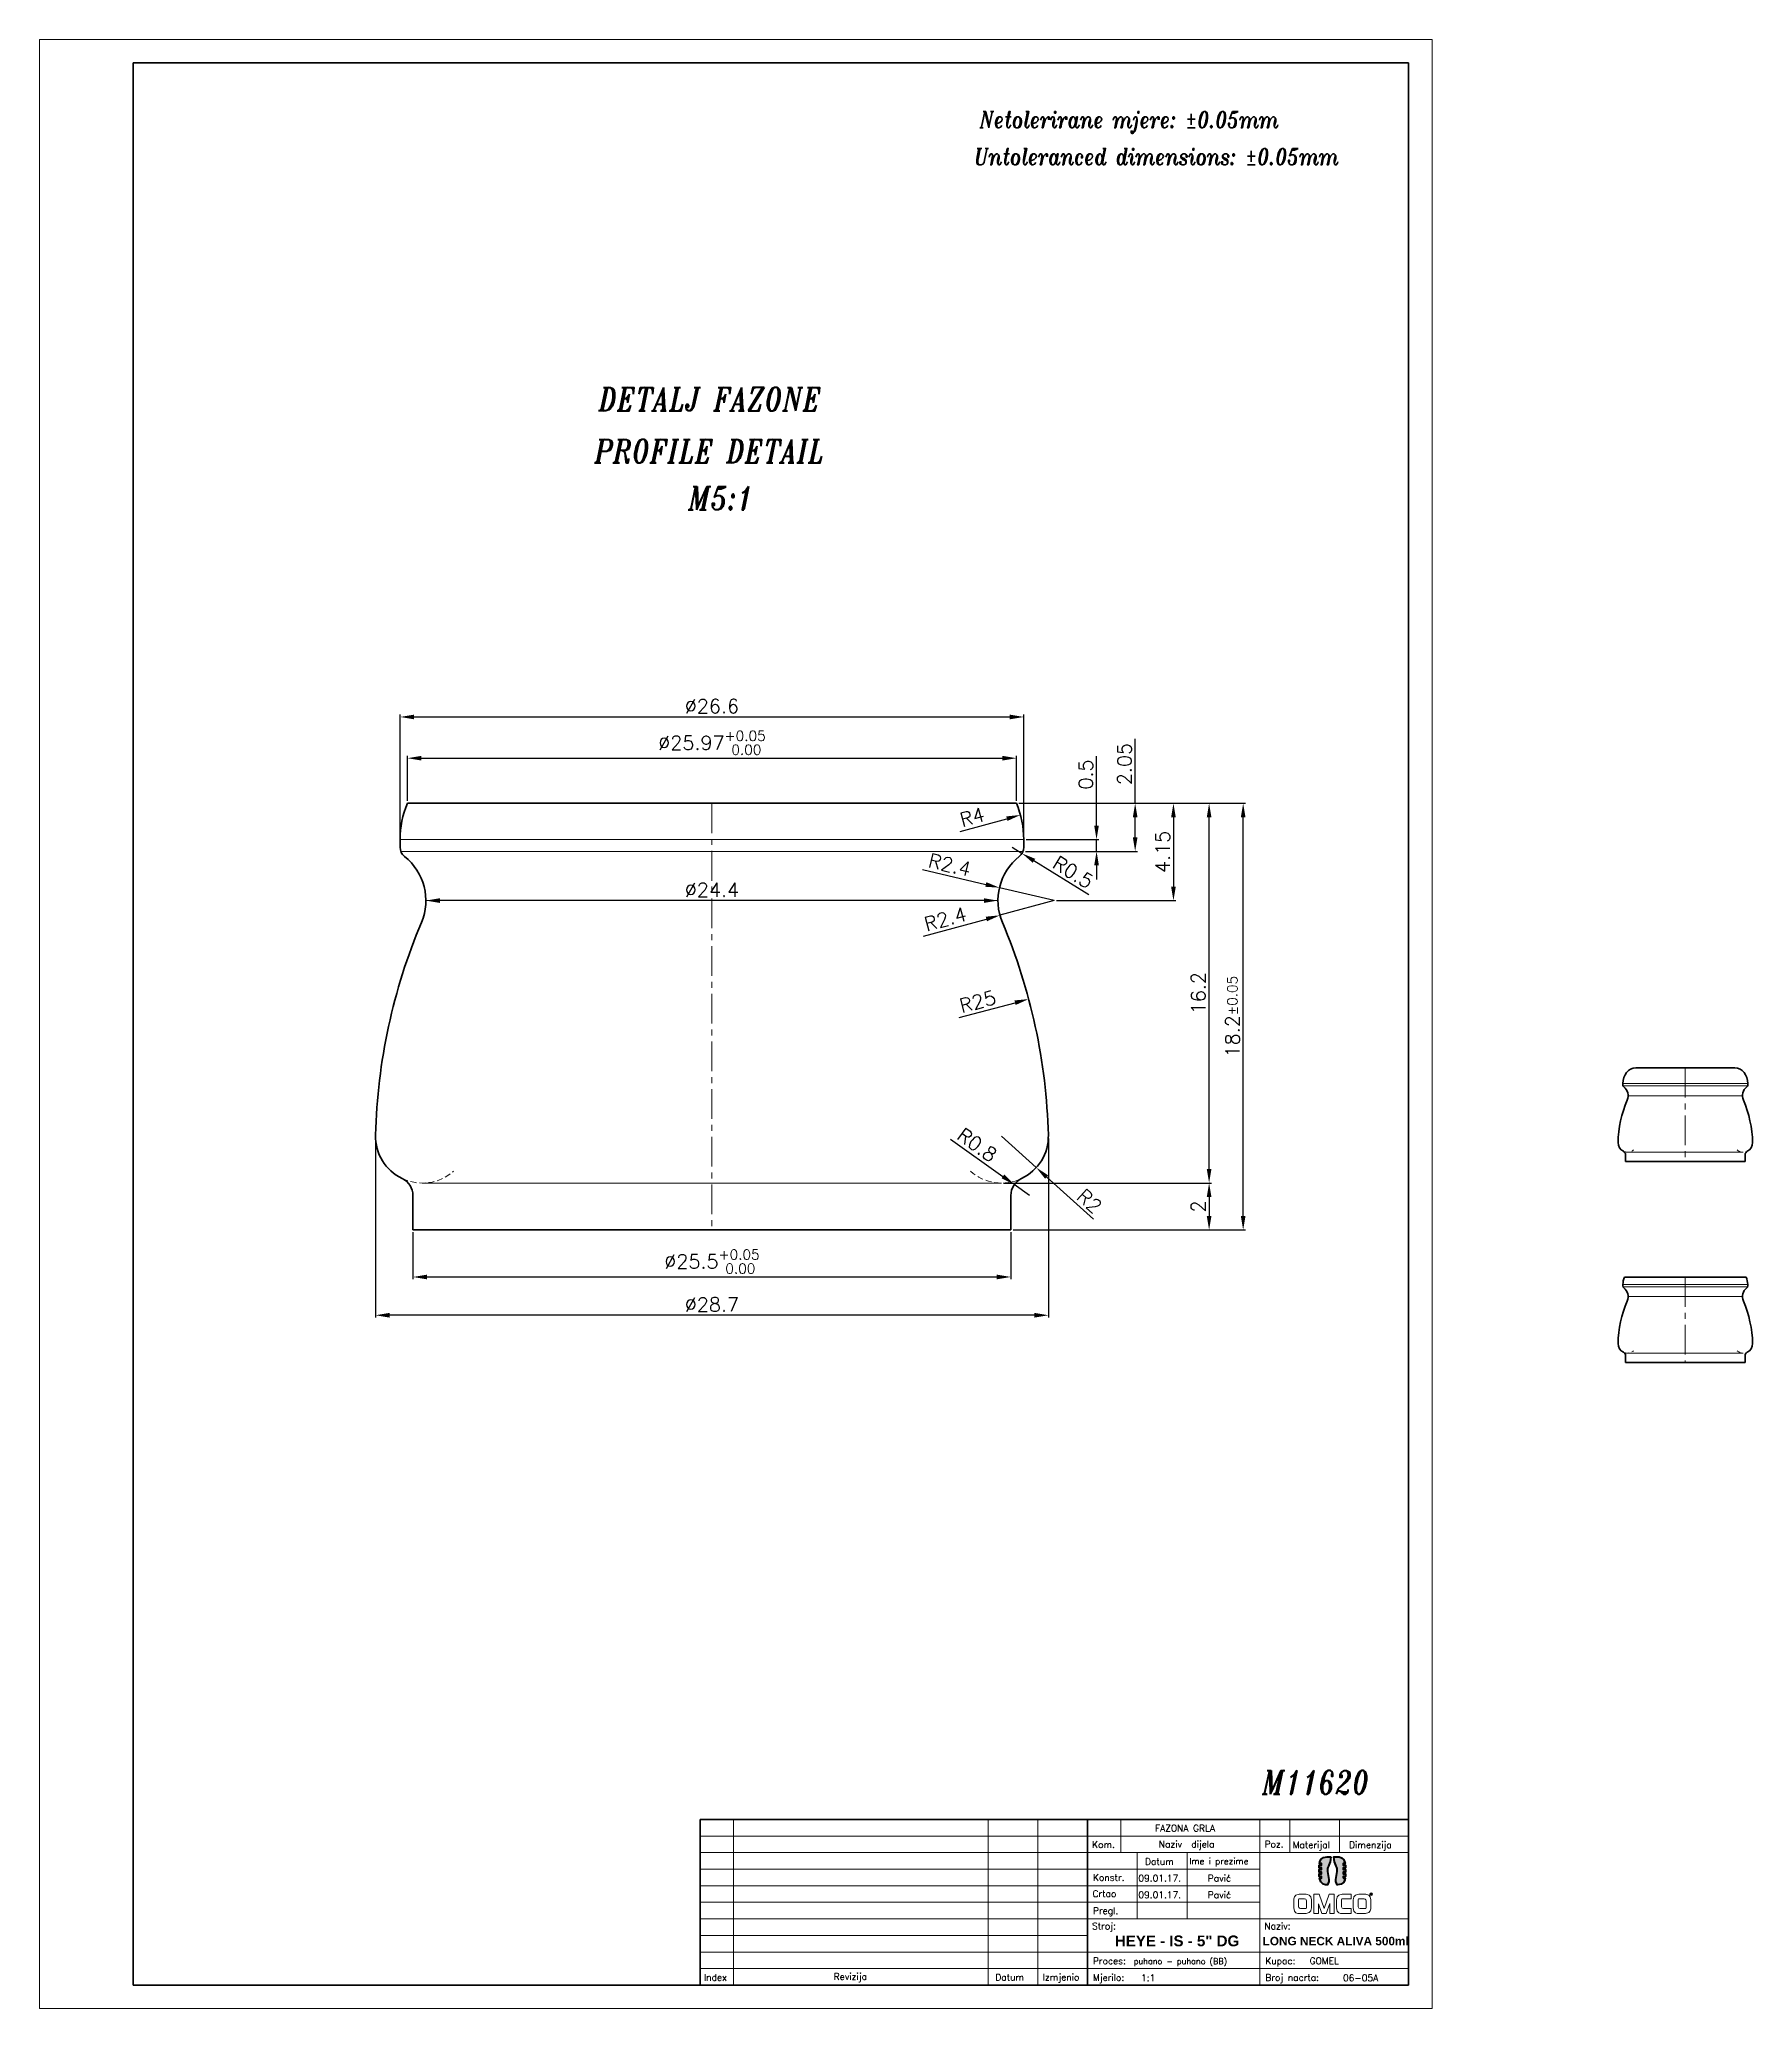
# Model space of a CAD drawing. Extents: x 678 to 1043, y 7 to 427.
import ezdxf

# ---------------------------------------------------------------- set-up
doc = ezdxf.new("R2010")
doc.units = 0
doc.header["$LTSCALE"] = 0.2
doc.linetypes.add('CENTER', pattern=[50.8, 31.75, -6.35, 6.35, -6.35])
doc.linetypes.add('HIDDEN', pattern=[9.525, 6.35, -3.175])
doc.layers.get('0').update_dxf_attribs({"linetype": 'CONTINUOUS', "lineweight": 15})
doc.layers.get('DEFPOINTS').update_dxf_attribs({"linetype": 'CONTINUOUS'})
for name, color, linetype, lineweight in [('1', 1, 'CENTER', 15), ('2', 2, 'HIDDEN', 15), ('3', 3, 'CONTINUOUS', 35), ('4', 5, 'CONTINUOUS', 50), ('8', 252, 'CONTINUOUS', 15)]:
    doc.layers.add(name, color=color, linetype=linetype, lineweight=lineweight)
doc.layers.add('ENGLISH', color=197, linetype='CONTINUOUS')
doc.styles.add('ITALICT', font='ITALICT.shx', dxfattribs={"width": 0.8, "height": 2.5})
doc.styles.add('ROMANS', font='romans.shx')
doc.dimstyles.new('MD1', dxfattribs={"dimtxt": 3, "dimasz": 3, "dimexe": 0.5, "dimexo": 0.5, "dimgap": 0.8, "dimtad": 1, "dimlfac": 0.2, "dimzin": 9, "dimdsep": 46, "dimtxsty": 'ROMANS', "dimcen": 1, "dimclrt": 256, "dimadec": 1, "dimazin": 2, "dimtfac": 1, "dimtmove": 0, "dimatfit": 3, "dimfxl": 1, "dimtolj": 1, "dimtzin": 0, "dimarcsym": 0})
doc.dimstyles.new('MD1$4', dxfattribs={"dimtxt": 3, "dimasz": 3, "dimexe": 0.5, "dimexo": 0.5, "dimgap": 0.8, "dimtad": 1, "dimlfac": 0.2, "dimzin": 9, "dimdsep": 46, "dimtxsty": 'ROMANS', "dimcen": 1, "dimclrt": 256, "dimadec": 1, "dimazin": 2, "dimtfac": 1, "dimtmove": 0, "dimatfit": 3, "dimfxl": 1, "dimtolj": 1, "dimtzin": 0, "dimarcsym": 0})

msp = doc.modelspace()

# ---------------------------------------------------------------- texts
at = {"style": 'ITALICT', "width": 0.8}
for s, height, p in [('Netolerirane mjere: %%p0.05mm', 3.5, (878.253, 407.881)), ('DETALJ FAZONE', 5, (796.956, 347.545)), ('M5:1', 5, (816.109, 326.398)), ('M11620', 5, (938.499, 52.509))]:
    msp.add_text(s, height=height, dxfattribs=at).set_placement(p)
at = {"style": 'ROMANS'}
for s, height, p in [('Kom.', 1.414, (902.231, 41.031)), ('FAZONA GRLA', 1.414, (915.628, 44.52)), ('Naziv  dijela', 1.414, (916.444, 41.108)), ('Poz.', 1.414, (938.991, 41.134)), ('Materijal', 1.414, (944.984, 40.977)), ('Dimenzija', 1.414, (957.031, 40.98)), ('Datum', 1.414, (913.501, 37.401)), ('Ime i prezime', 1.3433, (922.949, 37.534)), ('Konstr.', 1.414, (902.402, 34.018)), ('09.01.17.', 1.414, (912.096, 33.855)), ('Pavić', 1.414, (926.89, 33.855)), ('Crtao', 1.414, (902.308, 30.565)), ('09.01.17.', 1.414, (912.096, 30.32)), ('Pavić', 1.414, (926.89, 30.32)), ('Pregl.', 1.414, (902.402, 26.925)), ('Stroj:', 1.414, (902.209, 23.667)), ('Naziv:', 1.414, (938.973, 23.667)), ('Proces:', 1.414, (902.381, 16.215)), ('puhano - puhano (BB)', 1.25, (911.081, 16.234)), ('Kupac:', 1.414, (939.145, 16.215)), ('GOMEL', 1.414, (948.595, 16.227)), ('Index', 1.414, (819.434, 12.711)), ('Revizija', 1.414, (847.11, 12.885)), ('Datum', 1.414, (881.571, 12.723)), ('Izmjenio', 1.414, (891.69, 12.764)), ('Mjerilo:', 1.414, (902.381, 12.68)), ('1:1', 1.414, (912.649, 12.626)), ('Broj nacrta:', 1.414, (939.154, 12.678)), ('06-05A', 1.414, (955.728, 12.596))]:
    msp.add_text(s, height=height, dxfattribs=at).set_placement(p)
at = {"attachment_point": 1, "style": 'ROMANS'}
for s, insert, char_height, width in [('{\\fArial|b1|i0|c238|p34;HEYE - IS - 5" DG}', (907.078, 22.35), 2.3, 46.27901), ('{\\fArial|b1|i0|c238|p34;LONG NECK ALIVA 500ml}', (938.585, 22.064), 1.8, 34.724)]:
    msp.add_mtext(s, dxfattribs=dict(at, insert=insert, char_height=char_height, width=width))
at = {"layer": 'ENGLISH', "style": 'ITALICT', "width": 0.8}
for s, height, p in [('Untoleranced dimensions: %%P0.05mm', 3.5, (877.126, 399.992)), ('PROFILE DETAIL', 5, (796.083, 336.448))]:
    msp.add_text(s, height=height, dxfattribs=at).set_placement(p)

# ---------------------------------------------------------------- blocks, each defined once
blk = doc.blocks.new('*D2')
at = {"color": 0, "lineweight": -2, "transparency": 16777216}
for p, q in [((883.39, 182.83), (927.67, 182.83)), ((927.17, 179.83), (927.17, 175.83)), ((885.39, 172.83), (927.67, 172.83))]:
    blk.add_line(p, q, dxfattribs=at)
at = {"color": 0, "transparency": 16777216}
for points in [[(926.67, 179.83), (927.67, 179.83), (927.17, 182.83)], [(926.67, 175.83), (927.67, 175.83), (927.17, 172.83)]]:
    blk.add_solid(points, dxfattribs=at)
at = {"layer": 'DEFPOINTS', "color": 0, "transparency": 16777216}
for p in [(882.89, 182.83), (884.89, 172.83), (927.17, 172.83)]:
    blk.add_point(p, dxfattribs=at)
at = {"transparency": 16777216, "insert": (924.87, 177.83), "char_height": 3, "attachment_point": 5, "rotation": 90, "style": 'ROMANS'}
blk.add_mtext('\\A1;2', dxfattribs=at)
blk = doc.blocks.new('*D3')
at = {"color": 0, "lineweight": -2, "transparency": 16777216}
for p, q in [((886.58, 263.83), (927.67, 263.83)), ((927.17, 185.83), (927.17, 260.83)), ((883.39, 182.83), (927.67, 182.83))]:
    blk.add_line(p, q, dxfattribs=at)
at = {"color": 0, "transparency": 16777216}
for points in [[(926.67, 260.83), (927.67, 260.83), (927.17, 263.83)], [(926.67, 185.83), (927.67, 185.83), (927.17, 182.83)]]:
    blk.add_solid(points, dxfattribs=at)
at = {"layer": 'DEFPOINTS', "color": 0, "transparency": 16777216}
for p in [(886.08, 263.83), (927.17, 263.83), (882.89, 182.83)]:
    blk.add_point(p, dxfattribs=at)
at = {"transparency": 16777216, "insert": (924.87, 223.33), "char_height": 3, "attachment_point": 5, "rotation": 90, "style": 'ROMANS'}
blk.add_mtext('\\A1;16.2', dxfattribs=at)
blk = doc.blocks.new('*D4')
at = {"color": 0, "lineweight": -2, "transparency": 16777216}
for p, q in [((886.58, 263.83), (934.93, 263.83)), ((934.43, 175.83), (934.43, 260.83)), ((885.39, 172.83), (934.93, 172.83))]:
    blk.add_line(p, q, dxfattribs=at)
at = {"color": 0, "transparency": 16777216}
for points in [[(933.93, 260.83), (934.93, 260.83), (934.43, 263.83)], [(933.93, 175.83), (934.93, 175.83), (934.43, 172.83)]]:
    blk.add_solid(points, dxfattribs=at)
at = {"layer": 'DEFPOINTS', "color": 0, "transparency": 16777216}
for p in [(886.08, 263.83), (934.43, 263.83), (884.89, 172.83)]:
    blk.add_point(p, dxfattribs=at)
at = {"transparency": 16777216, "insert": (932.13, 218.33), "char_height": 3, "attachment_point": 5, "rotation": 90, "style": 'ROMANS'}
blk.add_mtext('\\A1;18.2{}{\\H0.71x;\\C3;%%p0.05}', dxfattribs=at)
blk = doc.blocks.new('*D5')
at = {"color": 0, "lineweight": -2, "transparency": 16777216}
for p, q in [((757.39, 172.33), (757.39, 162.3)), ((884.89, 172.33), (884.89, 162.3)), ((760.39, 162.8), (881.89, 162.8))]:
    blk.add_line(p, q, dxfattribs=at)
at = {"color": 0, "transparency": 16777216}
for points in [[(760.39, 163.3), (760.39, 162.3), (757.39, 162.8)], [(881.89, 163.3), (881.89, 162.3), (884.89, 162.8)]]:
    blk.add_solid(points, dxfattribs=at)
at = {"layer": 'DEFPOINTS', "color": 0, "transparency": 16777216}
for p in [(757.39, 172.83), (884.89, 172.83), (884.89, 162.8)]:
    blk.add_point(p, dxfattribs=at)
at = {"transparency": 16777216, "insert": (821.14, 166.09), "char_height": 3, "attachment_point": 5, "style": 'ROMANS'}
blk.add_mtext('\\A1;%%c25.5{}{\\H0.71x;\\C3;\\S+0.05^  0.00;}', dxfattribs=at)
blk = doc.blocks.new('*D6')
at = {"color": 0, "lineweight": -2, "transparency": 16777216}
for p, q in [((749.39, 192.33), (749.39, 154.14)), ((892.89, 192.33), (892.89, 154.14)), ((889.89, 154.64), (752.39, 154.64))]:
    blk.add_line(p, q, dxfattribs=at)
at = {"color": 0, "transparency": 16777216}
for points in [[(752.39, 155.14), (752.39, 154.14), (749.39, 154.64)], [(889.89, 155.14), (889.89, 154.14), (892.89, 154.64)]]:
    blk.add_solid(points, dxfattribs=at)
at = {"layer": 'DEFPOINTS', "color": 0, "transparency": 16777216}
for p in [(749.39, 192.83), (892.89, 192.83), (749.39, 154.64)]:
    blk.add_point(p, dxfattribs=at)
at = {"transparency": 16777216, "insert": (821.14, 156.94), "char_height": 3, "attachment_point": 5, "style": 'ROMANS'}
blk.add_mtext('\\A1;%%c28.7', dxfattribs=at)
blk = doc.blocks.new('*D7')
at = {"color": 0, "lineweight": -2, "transparency": 16777216}
for p, q in [((754.64, 256.58), (754.64, 282.74)), ((757.64, 282.24), (884.64, 282.24)), ((887.64, 256.58), (887.64, 282.74))]:
    blk.add_line(p, q, dxfattribs=at)
at = {"color": 0, "transparency": 16777216}
for points in [[(757.64, 282.74), (757.64, 281.74), (754.64, 282.24)], [(884.64, 282.74), (884.64, 281.74), (887.64, 282.24)]]:
    blk.add_solid(points, dxfattribs=at)
at = {"layer": 'DEFPOINTS', "color": 0, "transparency": 16777216}
for p in [(887.64, 282.24), (754.64, 256.08), (887.64, 256.08)]:
    blk.add_point(p, dxfattribs=at)
at = {"transparency": 16777216, "insert": (821.14, 284.54), "char_height": 3, "attachment_point": 5, "style": 'ROMANS'}
blk.add_mtext('\\A1;%%c26.6', dxfattribs=at)
blk = doc.blocks.new('*D8')
at = {"color": 0, "lineweight": -2, "transparency": 16777216}
for p, q in [((756.2, 264.33), (756.2, 273.95)), ((759.2, 273.45), (883.08, 273.45)), ((886.08, 264.33), (886.08, 273.95))]:
    blk.add_line(p, q, dxfattribs=at)
at = {"color": 0, "transparency": 16777216}
for points in [[(759.2, 273.95), (759.2, 272.95), (756.2, 273.45)], [(883.08, 273.95), (883.08, 272.95), (886.08, 273.45)]]:
    blk.add_solid(points, dxfattribs=at)
at = {"layer": 'DEFPOINTS', "color": 0, "transparency": 16777216}
for p in [(886.08, 273.45), (756.2, 263.83), (886.08, 263.83)]:
    blk.add_point(p, dxfattribs=at)
at = {"transparency": 16777216, "insert": (821.14, 276.73), "char_height": 3, "attachment_point": 5, "style": 'ROMANS'}
blk.add_mtext('\\A1;%%c25.97{}{\\H0.71x;\\C3;\\S+0.05^  0.00;}', dxfattribs=at)
blk = doc.blocks.new('*D9')
at = {"color": 0, "lineweight": -2, "transparency": 16777216}
blk.add_line((879.14, 243.08), (763.14, 243.08), dxfattribs=at)
at = {"color": 0, "transparency": 16777216}
for points in [[(763.14, 243.58), (763.14, 242.58), (760.14, 243.08)], [(879.14, 243.58), (879.14, 242.58), (882.14, 243.08)]]:
    blk.add_solid(points, dxfattribs=at)
at = {"layer": 'DEFPOINTS', "color": 0, "transparency": 16777216}
for p in [(760.14, 243.08), (760.14, 243.08), (882.14, 243.08)]:
    blk.add_point(p, dxfattribs=at)
at = {"transparency": 16777216, "insert": (821.14, 245.38), "char_height": 3, "attachment_point": 5, "style": 'ROMANS'}
blk.add_mtext('\\A1;%%c24.4', dxfattribs=at)
blk = doc.blocks.new('*D10')
at = {"color": 0, "lineweight": -2, "transparency": 16777216}
for p, q in [((911.4, 263.83), (911.4, 277.58)), ((886.58, 263.83), (911.9, 263.83)), ((911.4, 256.58), (911.4, 260.83)), ((887.99, 253.58), (911.9, 253.58))]:
    blk.add_line(p, q, dxfattribs=at)
at = {"color": 0, "transparency": 16777216}
for points in [[(910.9, 260.83), (911.9, 260.83), (911.4, 263.83)], [(910.9, 256.58), (911.9, 256.58), (911.4, 253.58)]]:
    blk.add_solid(points, dxfattribs=at)
at = {"layer": 'DEFPOINTS', "color": 0, "transparency": 16777216}
for p in [(886.08, 263.83), (887.49, 253.58), (911.4, 253.58)]:
    blk.add_point(p, dxfattribs=at)
at = {"transparency": 16777216, "insert": (909.1, 272.2), "char_height": 3, "attachment_point": 5, "rotation": 90, "style": 'ROMANS'}
blk.add_mtext('\\A1;2.05', dxfattribs=at)
blk = doc.blocks.new('*D11')
at = {"color": 0, "lineweight": -2, "transparency": 16777216}
for p, q in [((903.16, 259.08), (903.16, 273.91)), ((887.99, 253.58), (903.66, 253.58)), ((888.14, 256.08), (903.66, 256.08)), ((903.16, 253.58), (903.16, 256.08)), ((903.16, 250.58), (903.16, 247.58))]:
    blk.add_line(p, q, dxfattribs=at)
at = {"color": 0, "transparency": 16777216}
for points in [[(902.66, 259.08), (903.66, 259.08), (903.16, 256.08)], [(902.66, 250.58), (903.66, 250.58), (903.16, 253.58)]]:
    blk.add_solid(points, dxfattribs=at)
at = {"layer": 'DEFPOINTS', "color": 0, "transparency": 16777216}
for p in [(887.49, 253.58), (887.64, 256.08), (903.16, 253.58)]:
    blk.add_point(p, dxfattribs=at)
at = {"transparency": 16777216, "insert": (900.86, 269.97), "char_height": 3, "attachment_point": 5, "rotation": 90, "style": 'ROMANS'}
blk.add_mtext('\\A1;0.5', dxfattribs=at)
blk = doc.blocks.new('*D12')
at = {"color": 0, "lineweight": -2, "transparency": 16777216}
for p, q in [((886.58, 263.83), (920.06, 263.83)), ((919.56, 260.83), (919.56, 246.08)), ((894.64, 243.08), (920.06, 243.08))]:
    blk.add_line(p, q, dxfattribs=at)
at = {"color": 0, "transparency": 16777216}
for points in [[(919.06, 260.83), (920.06, 260.83), (919.56, 263.83)], [(919.06, 246.08), (920.06, 246.08), (919.56, 243.08)]]:
    blk.add_solid(points, dxfattribs=at)
at = {"layer": 'DEFPOINTS', "color": 0, "transparency": 16777216}
for p in [(886.08, 263.83), (894.14, 243.08), (919.56, 243.08)]:
    blk.add_point(p, dxfattribs=at)
at = {"transparency": 16777216, "insert": (917.26, 253.46), "char_height": 3, "attachment_point": 5, "rotation": 90, "style": 'ROMANS'}
blk.add_mtext('\\A1;4.15', dxfattribs=at)
blk = doc.blocks.new('*D13')
at = {"color": 0, "lineweight": -2, "transparency": 16777216}
blk.add_line((874.08, 257.84), (884.04, 260.55), dxfattribs=at)
at = {"color": 0, "transparency": 16777216}
blk.add_solid([(883.91, 261.03), (884.17, 260.07), (886.94, 261.34)], dxfattribs=at)
at = {"layer": 'DEFPOINTS', "color": 0, "transparency": 16777216}
for p in [(886.94, 261.34), (867.64, 256.08)]:
    blk.add_point(p, dxfattribs=at)
at = {"transparency": 16777216, "insert": (876.65, 260.92), "char_height": 3, "attachment_point": 5, "rotation": 15.2411, "style": 'ROMANS'}
blk.add_mtext('\\A1;R4', dxfattribs=at)
blk = doc.blocks.new('*D15')
at = {"color": 0, "lineweight": -2, "transparency": 16777216}
for p, q in [((866.02, 249.7), (879.54, 246.52)), ((894.14, 243.08), (882.46, 245.83))]:
    blk.add_line(p, q, dxfattribs=at)
at = {"color": 0, "transparency": 16777216}
blk.add_solid([(879.66, 247.01), (879.43, 246.03), (882.46, 245.83)], dxfattribs=at)
at = {"layer": 'DEFPOINTS', "color": 0, "transparency": 16777216}
for p in [(882.46, 245.83), (894.14, 243.08)]:
    blk.add_point(p, dxfattribs=at)
at = {"transparency": 16777216, "insert": (871.85, 250.7), "char_height": 3, "attachment_point": 5, "rotation": 346.7468, "style": 'ROMANS'}
blk.add_mtext('\\A1;R2.4', dxfattribs=at)
blk = doc.blocks.new('*D16')
at = {"color": 0, "lineweight": -2, "transparency": 16777216}
for p, q in [((894.14, 243.08), (882.56, 239.94)), ((866.26, 235.52), (879.66, 239.15))]:
    blk.add_line(p, q, dxfattribs=at)
at = {"color": 0, "transparency": 16777216}
blk.add_solid([(879.53, 239.64), (879.8, 238.67), (882.56, 239.94)], dxfattribs=at)
at = {"layer": 'DEFPOINTS', "color": 0, "transparency": 16777216}
for p in [(882.56, 239.94), (894.14, 243.08)]:
    blk.add_point(p, dxfattribs=at)
at = {"transparency": 16777216, "insert": (870.91, 239.16), "char_height": 3, "attachment_point": 5, "rotation": 15.1824, "style": 'ROMANS'}
blk.add_mtext('\\A1;R2.4', dxfattribs=at)
blk = doc.blocks.new('*D17')
at = {"color": 0, "lineweight": -2, "transparency": 16777216}
for p, q in [((885.14, 254.45), (887.27, 253.14)), ((901.52, 244.34), (889.82, 251.56))]:
    blk.add_line(p, q, dxfattribs=at)
at = {"color": 0, "transparency": 16777216}
blk.add_solid([(890.08, 251.99), (889.56, 251.14), (887.27, 253.14)], dxfattribs=at)
at = {"layer": 'DEFPOINTS', "color": 0, "transparency": 16777216}
for p in [(885.14, 254.45), (887.27, 253.14)]:
    blk.add_point(p, dxfattribs=at)
at = {"transparency": 16777216, "insert": (898.15, 249.12), "char_height": 3, "attachment_point": 5, "rotation": 328.3119, "style": 'ROMANS'}
blk.add_mtext('\\A1;R0.5', dxfattribs=at)
blk = doc.blocks.new('*D18')
at = {"color": 0, "lineweight": -2, "transparency": 16777216}
blk.add_line((873.9, 218.12), (885.79, 221.3), dxfattribs=at)
at = {"color": 0, "transparency": 16777216}
blk.add_solid([(885.66, 221.78), (885.92, 220.82), (888.69, 222.07)], dxfattribs=at)
at = {"layer": 'DEFPOINTS', "color": 0, "transparency": 16777216}
for p in [(888.69, 222.07), (767.93, 189.79)]:
    blk.add_point(p, dxfattribs=at)
at = {"transparency": 16777216, "insert": (877.8, 221.54), "char_height": 3, "attachment_point": 5, "rotation": 14.968, "style": 'ROMANS'}
blk.add_mtext('\\A1;R25', dxfattribs=at)
blk = doc.blocks.new('*D19')
at = {"color": 0, "lineweight": -2, "transparency": 16777216}
for p, q in [((872, 192.22), (883.19, 184.25)), ((888.89, 180.18), (885.63, 182.51))]:
    blk.add_line(p, q, dxfattribs=at)
at = {"color": 0, "transparency": 16777216}
blk.add_solid([(883.48, 184.65), (882.9, 183.84), (885.63, 182.51)], dxfattribs=at)
at = {"layer": 'DEFPOINTS', "color": 0, "transparency": 16777216}
for p in [(885.63, 182.51), (888.89, 180.18)]:
    blk.add_point(p, dxfattribs=at)
at = {"transparency": 16777216, "insert": (877.71, 190.98), "char_height": 3, "attachment_point": 5, "rotation": 324.5165, "style": 'ROMANS'}
blk.add_mtext('\\A1;R0.8', dxfattribs=at)
blk = doc.blocks.new('*D20')
at = {"color": 0, "lineweight": -2, "transparency": 16777216}
for p, q in [((882.89, 192.83), (890.31, 186.13)), ((902.49, 175.11), (892.53, 184.11))]:
    blk.add_line(p, q, dxfattribs=at)
at = {"color": 0, "transparency": 16777216}
blk.add_solid([(892.87, 184.48), (892.2, 183.74), (890.31, 186.13)], dxfattribs=at)
at = {"layer": 'DEFPOINTS', "color": 0, "transparency": 16777216}
for p in [(882.89, 192.83), (890.31, 186.13)]:
    blk.add_point(p, dxfattribs=at)
at = {"transparency": 16777216, "insert": (901.64, 178.98), "char_height": 3, "attachment_point": 5, "rotation": 317.8791, "style": 'ROMANS'}
blk.add_mtext('\\A1;R2', dxfattribs=at)

# ---------------------------------------------------------------- dimensions: what is measured, and where the dimension line sits
for base, p1, p2, text, override, picture, middle in [((887.641, 282.242), (754.641, 256.082), (887.641, 256.082), '%%c<>', {"dimdec": 1}, '*D7', (821.141, 284.542)), ((886.078, 273.448), (756.204, 263.832), (886.078, 263.832), '<>{}{\\H0.71x;\\C3;\\S+0.05^  0.00;}', {"dimpost": '%%c<>', "dimtp": 0.05, "dimtm": 0}, '*D8', (821.141, 276.733)), ((749.391, 154.642), (892.891, 192.832), (749.391, 192.832), '%%c<>', {"dimdec": 1}, '*D6', (821.141, 156.942)), ((884.891, 162.801), (757.391, 172.832), (884.891, 172.832), '%%c<>{}{\\H0.71x;\\C3;\\S+0.05^  0.00;}', {"dimtp": 0.05, "dimtm": 0}, '*D5', (821.141, 166.086))]:
    dim = msp.add_linear_dim(base=base, p1=p1, p2=p2, text=text, dimstyle='MD1', override=override)
    dim.commit()
    dim.dimension.update_dxf_attribs({"geometry": picture, "text_midpoint": middle})
for base, p1, picture, middle in [((911.404, 253.582), (886.078, 263.832), '*D10', (911.404, 272.204)), ((903.159, 253.582), (887.641, 256.082), '*D11', (903.159, 269.968))]:
    dim = msp.add_linear_dim(base=base, p1=p1, p2=(887.485, 253.582), angle=90, dimstyle='MD1')
    dim.commit()
    dim.dimension.update_dxf_attribs({"geometry": picture, "text_midpoint": middle, "dimtype": 160})
for center, mpoint, picture, middle in [((867.641, 256.082), (886.937, 261.34), '*D13', (877.259, 258.703)), ((767.931, 189.79), (888.69, 222.075), '*D18', (878.394, 219.322)), ((882.891, 192.832), (890.308, 186.126), '*D20', (900.097, 177.274))]:
    dim = msp.add_radius_dim(center=center, mpoint=mpoint, dimstyle='MD1$4')
    dim.commit()
    dim.dimension.update_dxf_attribs({"geometry": picture, "text_midpoint": middle, "dimtype": 164})
dim = msp.add_linear_dim(base=(927.175, 263.832), p1=(882.891, 182.832), p2=(886.078, 263.832), angle=90, dimstyle='MD1', override={"dimdec": 1, "dimtp": 0.05, "dimtm": 0})
dim.commit()
dim.dimension.update_dxf_attribs({"geometry": '*D3', "text_midpoint": (927.175, 223.332), "dimtype": 160})
dim = msp.add_linear_dim(base=(934.427, 263.832), p1=(884.891, 172.832), p2=(886.078, 263.832), angle=90, text='<>{}{\\H0.71x;\\C3;%%p0.05}', dimstyle='MD1', override={"dimdec": 1, "dimtp": 0.05, "dimtm": 0.05})
dim.commit()
dim.dimension.update_dxf_attribs({"geometry": '*D4', "text_midpoint": (934.427, 218.332), "dimtype": 160})
dim = msp.add_linear_dim(base=(919.556, 243.082), p1=(886.078, 263.832), p2=(894.141, 243.082), angle=90, dimstyle='MD1')
dim.commit()
dim.dimension.update_dxf_attribs({"geometry": '*D12', "text_midpoint": (917.256, 253.457)})
for center, mpoint, picture, middle in [((894.141, 243.082), (882.461, 245.834), '*D15', (871.85, 250.696)), ((885.141, 254.451), (887.268, 253.138), '*D17', (898.153, 249.122)), ((894.141, 243.082), (882.56, 239.94), '*D16', (870.914, 239.163)), ((888.891, 180.183), (885.634, 182.505), '*D19', (877.709, 190.979))]:
    dim = msp.add_radius_dim(center=center, mpoint=mpoint, dimstyle='MD1$4')
    dim.commit()
    dim.dimension.update_dxf_attribs({"geometry": picture, "text_midpoint": middle})
dim = msp.add_linear_dim(base=(760.141, 243.082), p1=(882.141, 243.082), p2=(760.141, 243.082), dimstyle='MD1', override={"dimpost": '%%c<>'})
dim.commit()
dim.dimension.update_dxf_attribs({"geometry": '*D9', "text_midpoint": (821.141, 245.382)})
dim = msp.add_linear_dim(base=(927.175, 172.832), p1=(882.891, 182.832), p2=(884.891, 172.832), angle=90, dimstyle='MD1', override={"dimdec": 1, "dimtp": 0.05})
dim.commit()
dim.dimension.update_dxf_attribs({"geometry": '*D2', "text_midpoint": (924.875, 177.832)})

# ---------------------------------------------------------------- hatches: boundary and pattern name
at = {"layer": '4'}
h = msp.add_hatch(color=142, dxfattribs=at)
edge = h.paths.add_edge_path()
edge.add_spline(control_points=[(950.69, 34.588), (950.69, 34.588), (950.69, 34.588), (950.69, 34.588), (950.69, 34.588), (950.847, 33.196), (952.077, 33.124), (952.259, 33.124), (952.259, 33.124), (952.259, 33.124), (952.395, 33.124), (952.395, 33.124), (952.395, 33.124), (953.041, 34.053), (952.391, 35.407), (952.391, 36.374), (952.391, 36.374), (952.391, 37.134), (953.06, 37.338), (953.133, 39.161), (953.133, 39.161), (952.361, 39.161), (952.361, 39.161), (952.361, 39.161), (951.058, 39.161), (950.761, 38.156), (950.693, 37.697)], knot_values=[0.8095238, 0.8095238, 0.8095238, 0.8095238, 0.8333333, 0.8333333, 0.8333333, 0.8334333, 0.8571429, 0.8571429, 0.8571429, 0.8572429, 0.9047619, 0.9047619, 0.9047619, 0.9048619, 0.952381, 0.952381, 0.952381, 0.952481, 1, 1, 1, 1.047619, 1.047619, 1.047619, 1.047719, 1.0952381, 1.0952381, 1.0952381, 1.0952381], degree=3, periodic=0)
edge.add_spline(control_points=[(950.693, 37.697), (950.693, 37.697), (951.135, 37.697), (951.135, 37.697)], knot_values=[0.0952381, 0.0952381, 0.0952381, 0.0952381, 0.1428571, 0.1428571, 0.1428571, 0.1428571], degree=3, periodic=0)
edge.add_spline(control_points=[(951.135, 37.697), (951.135, 37.697), (951.135, 37.697), (951.135, 37.697), (951.135, 37.697), (951.135, 37.697), (951.135, 37.328), (951.135, 37.328)], knot_values=[0.1428571, 0.1428571, 0.1428571, 0.1428571, 0.1666667, 0.1666667, 0.1666667, 0.1667667, 0.1904762, 0.1904762, 0.1904762, 0.1904762], degree=3, periodic=0)
edge.add_spline(control_points=[(951.135, 37.328), (951.135, 37.328), (951.135, 37.328), (951.135, 37.328), (951.135, 37.328), (951.135, 37.328), (950.673, 37.328), (950.673, 37.328)], knot_values=[0.1904762, 0.1904762, 0.1904762, 0.1904762, 0.2142857, 0.2142857, 0.2142857, 0.2143857, 0.2380952, 0.2380952, 0.2380952, 0.2380952], degree=3, periodic=0)
edge.add_spline(control_points=[(950.673, 37.328), (950.673, 37.328), (950.673, 37.328), (950.673, 37.328), (950.673, 37.328), (950.673, 37.328), (950.673, 36.784), (950.673, 36.784)], knot_values=[0.2380952, 0.2380952, 0.2380952, 0.2380952, 0.2619048, 0.2619048, 0.2619048, 0.2620048, 0.2857143, 0.2857143, 0.2857143, 0.2857143], degree=3, periodic=0)
edge.add_spline(control_points=[(950.673, 36.784), (950.673, 36.784), (950.673, 36.784), (950.673, 36.784), (950.673, 36.784), (950.673, 36.784), (951.135, 36.784), (951.135, 36.784)], knot_values=[0.2857143, 0.2857143, 0.2857143, 0.2857143, 0.3095238, 0.3095238, 0.3095238, 0.3096238, 0.3333333, 0.3333333, 0.3333333, 0.3333333], degree=3, periodic=0)
edge.add_spline(control_points=[(951.135, 36.784), (951.135, 36.784), (951.135, 36.784), (951.135, 36.784), (951.135, 36.784), (951.135, 36.784), (951.135, 36.414), (951.135, 36.414)], knot_values=[0.3333333, 0.3333333, 0.3333333, 0.3333333, 0.3571429, 0.3571429, 0.3571429, 0.3572429, 0.3809524, 0.3809524, 0.3809524, 0.3809524], degree=3, periodic=0)
edge.add_spline(control_points=[(951.135, 36.414), (951.135, 36.414), (951.135, 36.414), (951.135, 36.414), (951.135, 36.414), (951.135, 36.414), (950.673, 36.414), (950.673, 36.414)], knot_values=[0.3809524, 0.3809524, 0.3809524, 0.3809524, 0.4047619, 0.4047619, 0.4047619, 0.4048619, 0.4285714, 0.4285714, 0.4285714, 0.4285714], degree=3, periodic=0)
edge.add_spline(control_points=[(950.673, 36.414), (950.673, 36.414), (950.673, 36.414), (950.673, 36.414), (950.673, 36.414), (950.673, 36.414), (950.673, 35.871), (950.673, 35.871)], knot_values=[0.4285714, 0.4285714, 0.4285714, 0.4285714, 0.452381, 0.452381, 0.452381, 0.452481, 0.4761905, 0.4761905, 0.4761905, 0.4761905], degree=3, periodic=0)
edge.add_spline(control_points=[(950.673, 35.871), (950.673, 35.871), (950.673, 35.871), (950.673, 35.871), (950.673, 35.871), (950.673, 35.871), (951.135, 35.871), (951.135, 35.871)], knot_values=[0.4761905, 0.4761905, 0.4761905, 0.4761905, 0.5, 0.5, 0.5, 0.5001, 0.5238095, 0.5238095, 0.5238095, 0.5238095], degree=3, periodic=0)
edge.add_spline(control_points=[(951.135, 35.871), (951.135, 35.871), (951.135, 35.871), (951.135, 35.871), (951.135, 35.871), (951.135, 35.871), (951.135, 35.501), (951.135, 35.501)], knot_values=[0.5238095, 0.5238095, 0.5238095, 0.5238095, 0.547619, 0.547619, 0.547619, 0.547719, 0.5714286, 0.5714286, 0.5714286, 0.5714286], degree=3, periodic=0)
edge.add_spline(control_points=[(951.135, 35.501), (951.135, 35.501), (951.135, 35.501), (951.135, 35.501), (951.135, 35.501), (951.135, 35.501), (950.673, 35.501), (950.673, 35.501)], knot_values=[0.5714286, 0.5714286, 0.5714286, 0.5714286, 0.5952381, 0.5952381, 0.5952381, 0.5953381, 0.6190476, 0.6190476, 0.6190476, 0.6190476], degree=3, periodic=0)
edge.add_spline(control_points=[(950.673, 35.501), (950.673, 35.501), (950.673, 35.501), (950.673, 35.501), (950.673, 35.501), (950.673, 35.501), (950.673, 34.958), (950.673, 34.958)], knot_values=[0.6190476, 0.6190476, 0.6190476, 0.6190476, 0.6428571, 0.6428571, 0.6428571, 0.6429571, 0.6666667, 0.6666667, 0.6666667, 0.6666667], degree=3, periodic=0)
edge.add_spline(control_points=[(950.673, 34.958), (950.673, 34.958), (950.673, 34.958), (950.673, 34.958), (950.673, 34.958), (950.673, 34.958), (951.135, 34.958), (951.135, 34.958)], knot_values=[0.6666667, 0.6666667, 0.6666667, 0.6666667, 0.6904762, 0.6904762, 0.6904762, 0.6905762, 0.7142857, 0.7142857, 0.7142857, 0.7142857], degree=3, periodic=0)
edge.add_spline(control_points=[(951.135, 34.958), (951.135, 34.958), (951.135, 34.958), (951.135, 34.958), (951.135, 34.958), (951.135, 34.958), (951.135, 34.588), (951.135, 34.588)], knot_values=[0.7142857, 0.7142857, 0.7142857, 0.7142857, 0.7380952, 0.7380952, 0.7380952, 0.7381952, 0.7619048, 0.7619048, 0.7619048, 0.7619048], degree=3, periodic=0)
edge.add_spline(control_points=[(951.135, 34.588), (951.135, 34.588), (951.135, 34.588), (951.135, 34.588), (951.135, 34.588), (951.135, 34.588), (950.69, 34.588), (950.69, 34.588)], knot_values=[0.7619048, 0.7619048, 0.7619048, 0.7619048, 0.7857143, 0.7857143, 0.7857143, 0.7858143, 0.8095238, 0.8095238, 0.8095238, 0.8095238], degree=3, periodic=0)
h = msp.add_hatch(color=253, dxfattribs=at)
edge = h.paths.add_edge_path()
edge.add_spline(control_points=[(955.757, 35.871), (955.757, 35.871), (955.757, 35.871), (955.757, 35.871), (955.757, 35.871), (955.757, 35.871), (956.219, 35.871), (956.219, 35.871)], knot_values=[0.2380952, 0.2380952, 0.2380952, 0.2380952, 0.2619048, 0.2619048, 0.2619048, 0.2620048, 0.2857143, 0.2857143, 0.2857143, 0.2857143], degree=3, periodic=0)
edge.add_spline(control_points=[(956.219, 35.871), (956.219, 35.871), (956.219, 35.871), (956.219, 35.871), (956.219, 35.871), (956.219, 35.871), (956.219, 36.414), (956.219, 36.414)], knot_values=[0.2857143, 0.2857143, 0.2857143, 0.2857143, 0.3095238, 0.3095238, 0.3095238, 0.3096238, 0.3333333, 0.3333333, 0.3333333, 0.3333333], degree=3, periodic=0)
edge.add_spline(control_points=[(956.219, 36.414), (956.219, 36.414), (956.219, 36.414), (956.219, 36.414), (956.219, 36.414), (956.219, 36.414), (955.757, 36.414), (955.757, 36.414)], knot_values=[0.3333333, 0.3333333, 0.3333333, 0.3333333, 0.3571429, 0.3571429, 0.3571429, 0.3572429, 0.3809524, 0.3809524, 0.3809524, 0.3809524], degree=3, periodic=0)
edge.add_spline(control_points=[(955.757, 36.414), (955.757, 36.414), (955.757, 36.414), (955.757, 36.414), (955.757, 36.414), (955.757, 36.414), (955.757, 36.784), (955.757, 36.784)], knot_values=[0.3809524, 0.3809524, 0.3809524, 0.3809524, 0.4047619, 0.4047619, 0.4047619, 0.4048619, 0.4285714, 0.4285714, 0.4285714, 0.4285714], degree=3, periodic=0)
edge.add_spline(control_points=[(955.757, 36.784), (955.757, 36.784), (955.757, 36.784), (955.757, 36.784), (955.757, 36.784), (955.757, 36.784), (956.219, 36.784), (956.219, 36.784)], knot_values=[0.4285714, 0.4285714, 0.4285714, 0.4285714, 0.4523809, 0.4523809, 0.4523809, 0.4524809, 0.4761905, 0.4761905, 0.4761905, 0.4761905], degree=3, periodic=0)
edge.add_spline(control_points=[(956.219, 36.784), (956.219, 36.784), (956.219, 36.784), (956.219, 36.784), (956.219, 36.784), (956.219, 36.784), (956.219, 37.328), (956.219, 37.328)], knot_values=[0.4761905, 0.4761905, 0.4761905, 0.4761905, 0.5, 0.5, 0.5, 0.5001, 0.5238095, 0.5238095, 0.5238095, 0.5238095], degree=3, periodic=0)
edge.add_spline(control_points=[(956.219, 37.328), (956.219, 37.328), (956.219, 37.328), (956.219, 37.328), (956.219, 37.328), (956.219, 37.328), (955.757, 37.328), (955.757, 37.328)], knot_values=[0.5238095, 0.5238095, 0.5238095, 0.5238095, 0.547619, 0.547619, 0.547619, 0.547719, 0.5714286, 0.5714286, 0.5714286, 0.5714286], degree=3, periodic=0)
edge.add_spline(control_points=[(955.757, 37.328), (955.757, 37.328), (955.757, 37.328), (955.757, 37.328), (955.757, 37.328), (955.757, 37.328), (955.757, 37.697), (955.757, 37.697)], knot_values=[0.5714286, 0.5714286, 0.5714286, 0.5714286, 0.5952381, 0.5952381, 0.5952381, 0.5953381, 0.6190476, 0.6190476, 0.6190476, 0.6190476], degree=3, periodic=0)
edge.add_spline(control_points=[(955.757, 37.697), (955.757, 37.697), (955.757, 37.697), (955.757, 37.697), (955.757, 37.697), (955.757, 37.697), (956.201, 37.697), (956.201, 37.697)], knot_values=[0.6190476, 0.6190476, 0.6190476, 0.6190476, 0.6428571, 0.6428571, 0.6428571, 0.6429571, 0.6666667, 0.6666667, 0.6666667, 0.6666667], degree=3, periodic=0)
edge.add_spline(control_points=[(956.201, 37.697), (956.201, 37.697), (956.201, 37.697), (956.201, 37.697), (956.201, 37.697), (956.038, 39.081), (954.814, 39.161), (954.633, 39.161), (954.633, 39.161), (954.633, 39.161), (953.759, 39.161), (953.759, 39.161)], knot_values=[0.6666667, 0.6666667, 0.6666667, 0.6666667, 0.6904762, 0.6904762, 0.6904762, 0.6905762, 0.7142857, 0.7142857, 0.7142857, 0.7143857, 0.7619048, 0.7619048, 0.7619048, 0.7619048], degree=3, periodic=0)
edge.add_spline(control_points=[(953.759, 39.161), (953.759, 39.161), (953.759, 39.161), (953.759, 39.161), (953.759, 39.161), (953.832, 37.338), (954.501, 37.134), (954.501, 36.374), (954.501, 36.374), (954.501, 35.407), (953.851, 34.053), (954.497, 33.124), (954.497, 33.124), (954.497, 33.124), (954.541, 33.124), (954.541, 33.124), (954.541, 33.124), (955.844, 33.124), (956.135, 34.129), (956.2, 34.588)], knot_values=[0.7619048, 0.7619048, 0.7619048, 0.7619048, 0.7857143, 0.7857143, 0.7857143, 0.7858143, 0.8095238, 0.8095238, 0.8095238, 0.8096238, 0.8571429, 0.8571429, 0.8571429, 0.8572429, 0.9047619, 0.9047619, 0.9047619, 0.9048619, 0.952381, 0.952381, 0.952381, 0.952381], degree=3, periodic=0)
edge.add_spline(control_points=[(956.2, 34.588), (956.2, 34.588), (955.757, 34.588), (955.757, 34.588), (955.757, 34.588), (955.757, 34.958), (955.757, 34.958)], knot_values=[0.952381, 0.952381, 0.952381, 0.952381, 1, 1, 1, 1.047619, 1.047619, 1.047619, 1.047619], degree=3, periodic=0)
edge.add_spline(control_points=[(955.757, 34.958), (955.757, 34.958), (955.757, 34.958), (955.757, 34.958), (955.757, 34.958), (955.757, 34.958), (956.219, 34.958), (956.219, 34.958)], knot_values=[0.047619, 0.047619, 0.047619, 0.047619, 0.0714286, 0.0714286, 0.0714286, 0.0715286, 0.0952381, 0.0952381, 0.0952381, 0.0952381], degree=3, periodic=0)
edge.add_spline(control_points=[(956.219, 34.958), (956.219, 34.958), (956.219, 34.958), (956.219, 34.958), (956.219, 34.958), (956.219, 34.958), (956.219, 35.501), (956.219, 35.501)], knot_values=[0.0952381, 0.0952381, 0.0952381, 0.0952381, 0.1190476, 0.1190476, 0.1190476, 0.1191476, 0.1428571, 0.1428571, 0.1428571, 0.1428571], degree=3, periodic=0)
edge.add_spline(control_points=[(956.219, 35.501), (956.219, 35.501), (956.219, 35.501), (956.219, 35.501), (956.219, 35.501), (956.219, 35.501), (955.757, 35.501), (955.757, 35.501)], knot_values=[0.1428571, 0.1428571, 0.1428571, 0.1428571, 0.1666667, 0.1666667, 0.1666667, 0.1667667, 0.1904762, 0.1904762, 0.1904762, 0.1904762], degree=3, periodic=0)
edge.add_spline(control_points=[(955.757, 35.501), (955.757, 35.501), (955.757, 35.501), (955.757, 35.501), (955.757, 35.501), (955.757, 35.501), (955.757, 35.871), (955.757, 35.871)], knot_values=[0.1904762, 0.1904762, 0.1904762, 0.1904762, 0.2142857, 0.2142857, 0.2142857, 0.2143857, 0.2380952, 0.2380952, 0.2380952, 0.2380952], degree=3, periodic=0)

# ---------------------------------------------------------------- linework, layer by layer
at = {"linetype": 'ByBlock'}
for p, q in [((677.719, 6.758), (677.719, 426.758)), ((677.719, 426.758), (974.719, 426.758)), ((974.719, 6.758), (974.719, 426.758)), ((677.719, 6.758), (974.719, 6.758))]:
    msp.add_line(p, q, dxfattribs=at)
for p, q in [((825.715, 47.108), (825.715, 11.758)), ((880.042, 47.108), (880.042, 11.758)), ((890.647, 47.108), (890.647, 11.758)), ((908.322, 47.108), (908.322, 40.038)), ((938.016, 47.108), (938.016, 11.758)), ((944.379, 47.108), (944.379, 40.038)), ((954.984, 47.108), (954.984, 40.038)), ((818.645, 43.573), (969.719, 43.573)), ((969.719, 40.038), (818.645, 40.038)), ((911.857, 40.038), (911.857, 25.898)), ((922.462, 40.038), (922.462, 25.898)), ((818.645, 36.503), (938.016, 36.503)), ((818.645, 32.968), (938.016, 32.968)), ((818.645, 29.433), (938.016, 29.433)), ((818.645, 25.898), (969.719, 25.898)), ((901.252, 22.363), (818.645, 22.363)), ((818.645, 18.828), (969.719, 18.828)), ((818.645, 15.293), (969.719, 15.293))]:
    msp.add_line(p, q)
for points, knots in [([(947.837, 27.044), (947.837, 27.044), (946.284, 27.044), (946.284, 27.044), (946.284, 27.044), (946.151, 27.044), (945.204, 27.099), (945.204, 28.249), (945.204, 28.249), (945.204, 28.249), (945.204, 30.005), (945.204, 30.005), (945.204, 30.005), (945.204, 30.005), (945.204, 31.154), (946.353, 31.154), (946.353, 31.154), (946.353, 31.154), (947.9, 31.154), (947.9, 31.154), (947.9, 31.154), (948.032, 31.154), (948.98, 31.092), (948.98, 29.942), (948.98, 29.942), (948.98, 29.942), (948.98, 28.193), (948.98, 28.193), (948.98, 28.193), (948.98, 28.193), (948.987, 27.044), (947.837, 27.044)], [0, 0, 0, 0, 0.125, 0.125, 0.125, 0.125, 0.25, 0.25, 0.25, 0.25, 0.375, 0.375, 0.375, 0.375, 0.5, 0.5, 0.5, 0.5, 0.625, 0.625, 0.625, 0.625, 0.75, 0.75, 0.75, 0.75, 0.875, 0.875, 0.875, 0.875, 1, 1, 1, 1]), ([(947.935, 29.705), (947.935, 29.705), (947.935, 30.179), (947.531, 30.179), (947.531, 30.179), (947.531, 30.179), (946.381, 30.179), (946.381, 30.179), (946.381, 30.179), (946.381, 30.179), (946.249, 30.172), (946.249, 30.04), (946.249, 30.04), (946.249, 30.04), (946.249, 28.556), (946.249, 28.556), (946.249, 28.556), (946.249, 28.556), (946.249, 28.089), (946.653, 28.089), (946.653, 28.089), (946.653, 28.089), (947.802, 28.089), (947.802, 28.089), (947.802, 28.089), (947.802, 28.089), (947.935, 28.089), (947.935, 28.221), (947.935, 28.221), (947.935, 28.221), (947.935, 29.705), (947.935, 29.705)], [0, 0, 0, 0, 0.125, 0.125, 0.125, 0.125, 0.25, 0.25, 0.25, 0.25, 0.375, 0.375, 0.375, 0.375, 0.5, 0.5, 0.5, 0.5, 0.625, 0.625, 0.625, 0.625, 0.75, 0.75, 0.75, 0.75, 0.875, 0.875, 0.875, 0.875, 1, 1, 1, 1]), ([(952.896, 27.044), (952.896, 27.044), (952.896, 29.197), (952.896, 29.197), (952.896, 29.197), (952.896, 29.197), (952.143, 27.044), (952.143, 27.044), (952.143, 27.044), (952.143, 27.044), (951.237, 27.044), (951.237, 27.044), (951.237, 27.044), (951.237, 27.044), (950.471, 29.099), (950.471, 29.099), (950.471, 29.099), (950.471, 29.099), (950.471, 27.044), (950.471, 27.044), (950.471, 27.044), (950.471, 27.044), (949.502, 27.044), (949.502, 27.044), (949.502, 27.044), (949.502, 27.044), (949.502, 31.154), (949.502, 31.154), (949.502, 31.154), (949.502, 31.154), (950.624, 31.154), (950.624, 31.154), (950.624, 31.154), (950.624, 31.154), (951.704, 28.124), (951.704, 28.124), (951.704, 28.124), (951.704, 28.124), (952.735, 31.154), (952.735, 31.154), (952.735, 31.154), (952.735, 31.154), (953.836, 31.154), (953.836, 31.154), (953.836, 31.154), (953.836, 31.154), (953.836, 27.044), (953.836, 27.044), (953.836, 27.044), (953.836, 27.044), (952.896, 27.044), (952.896, 27.044)], [0, 0, 0, 0, 0.0769231, 0.0769231, 0.0769231, 0.0769231, 0.1538462, 0.1538462, 0.1538462, 0.1538462, 0.2307692, 0.2307692, 0.2307692, 0.2307692, 0.3076923, 0.3076923, 0.3076923, 0.3076923, 0.3846154, 0.3846154, 0.3846154, 0.3846154, 0.4615385, 0.4615385, 0.4615385, 0.4615385, 0.5384615, 0.5384615, 0.5384615, 0.5384615, 0.6153846, 0.6153846, 0.6153846, 0.6153846, 0.6923077, 0.6923077, 0.6923077, 0.6923077, 0.7692308, 0.7692308, 0.7692308, 0.7692308, 0.8461538, 0.8461538, 0.8461538, 0.8461538, 0.9230769, 0.9230769, 0.9230769, 0.9230769, 1, 1, 1, 1]), ([(957.459, 28.089), (957.459, 28.089), (955.808, 28.089), (955.808, 28.089), (955.808, 28.089), (955.404, 28.089), (955.404, 28.556), (955.404, 28.556), (955.404, 28.556), (955.404, 28.556), (955.404, 30.04), (955.404, 30.04), (955.404, 30.04), (955.404, 30.172), (955.536, 30.179), (955.536, 30.179), (955.536, 30.179), (955.536, 30.179), (957.459, 30.179), (957.459, 30.179), (957.459, 30.179), (957.459, 30.179), (957.459, 31.154), (957.459, 31.154), (957.459, 31.154), (957.459, 31.154), (955.508, 31.154), (955.508, 31.154), (955.508, 31.154), (954.359, 31.154), (954.359, 30.005), (954.359, 30.005), (954.359, 30.005), (954.359, 30.005), (954.359, 28.249), (954.359, 28.249), (954.359, 28.249), (954.359, 27.099), (955.306, 27.044), (955.439, 27.044), (955.439, 27.044), (955.439, 27.044), (957.459, 27.044), (957.459, 27.044), (957.459, 27.044), (957.459, 27.044), (957.459, 28.089), (957.459, 28.089)], [0, 0, 0, 0, 0.0833333, 0.0833333, 0.0833333, 0.0833333, 0.1666667, 0.1666667, 0.1666667, 0.1666667, 0.25, 0.25, 0.25, 0.25, 0.3333333, 0.3333333, 0.3333333, 0.3333333, 0.4166667, 0.4166667, 0.4166667, 0.4166667, 0.5, 0.5, 0.5, 0.5, 0.5833333, 0.5833333, 0.5833333, 0.5833333, 0.6666667, 0.6666667, 0.6666667, 0.6666667, 0.75, 0.75, 0.75, 0.75, 0.8333333, 0.8333333, 0.8333333, 0.8333333, 0.9166667, 0.9166667, 0.9166667, 0.9166667, 1, 1, 1, 1]), ([(960.546, 27.044), (960.546, 27.044), (958.992, 27.044), (958.992, 27.044), (958.992, 27.044), (958.86, 27.044), (957.912, 27.099), (957.912, 28.249), (957.912, 28.249), (957.912, 28.249), (957.912, 30.005), (957.912, 30.005), (957.912, 30.005), (957.912, 30.005), (957.912, 31.154), (959.062, 31.154), (959.062, 31.154), (959.062, 31.154), (960.609, 31.154), (960.609, 31.154), (960.609, 31.154), (960.741, 31.154), (961.688, 31.092), (961.688, 29.942), (961.688, 29.942), (961.688, 29.942), (961.688, 28.193), (961.688, 28.193), (961.688, 28.193), (961.688, 28.193), (961.695, 27.044), (960.546, 27.044)], [0, 0, 0, 0, 0.125, 0.125, 0.125, 0.125, 0.25, 0.25, 0.25, 0.25, 0.375, 0.375, 0.375, 0.375, 0.5, 0.5, 0.5, 0.5, 0.625, 0.625, 0.625, 0.625, 0.75, 0.75, 0.75, 0.75, 0.875, 0.875, 0.875, 0.875, 1, 1, 1, 1]), ([(960.643, 29.705), (960.643, 29.705), (960.643, 30.179), (960.239, 30.179), (960.239, 30.179), (960.239, 30.179), (959.09, 30.179), (959.09, 30.179), (959.09, 30.179), (959.09, 30.179), (958.957, 30.172), (958.957, 30.04), (958.957, 30.04), (958.957, 30.04), (958.957, 28.556), (958.957, 28.556), (958.957, 28.556), (958.957, 28.556), (958.957, 28.089), (959.361, 28.089), (959.361, 28.089), (959.361, 28.089), (960.511, 28.089), (960.511, 28.089), (960.511, 28.089), (960.511, 28.089), (960.643, 28.089), (960.643, 28.221), (960.643, 28.221), (960.643, 28.221), (960.643, 29.705), (960.643, 29.705)], [0, 0, 0, 0, 0.125, 0.125, 0.125, 0.125, 0.25, 0.25, 0.25, 0.25, 0.375, 0.375, 0.375, 0.375, 0.5, 0.5, 0.5, 0.5, 0.625, 0.625, 0.625, 0.625, 0.75, 0.75, 0.75, 0.75, 0.875, 0.875, 0.875, 0.875, 1, 1, 1, 1]), ([(961.705, 30.894), (961.552, 30.894), (961.428, 31.018), (961.428, 31.171), (961.428, 31.171), (961.428, 31.324), (961.552, 31.448), (961.705, 31.448), (961.705, 31.448), (961.858, 31.448), (961.982, 31.324), (961.982, 31.171), (961.982, 31.171), (961.982, 31.018), (961.858, 30.894), (961.705, 30.894)], [0, 0, 0, 0, 0.25, 0.25, 0.25, 0.25, 0.5, 0.5, 0.5, 0.5, 0.75, 0.75, 0.75, 0.75, 1, 1, 1, 1]), ([(961.705, 31.387), (961.586, 31.387), (961.489, 31.29), (961.489, 31.171), (961.489, 31.171), (961.489, 31.052), (961.586, 30.955), (961.705, 30.955), (961.705, 30.955), (961.824, 30.955), (961.921, 31.052), (961.921, 31.171), (961.921, 31.171), (961.921, 31.29), (961.824, 31.387), (961.705, 31.387)], [0, 0, 0, 0, 0.25, 0.25, 0.25, 0.25, 0.5, 0.5, 0.5, 0.5, 0.75, 0.75, 0.75, 0.75, 1, 1, 1, 1]), ([(961.768, 31.123), (961.768, 31.123), (961.825, 31.035), (961.825, 31.035), (961.825, 31.035), (961.825, 31.035), (961.749, 31.035), (961.749, 31.035), (961.749, 31.035), (961.749, 31.035), (961.701, 31.114), (961.701, 31.114), (961.701, 31.114), (961.701, 31.114), (961.67, 31.114), (961.67, 31.114), (961.67, 31.114), (961.67, 31.114), (961.67, 31.035), (961.67, 31.035), (961.67, 31.035), (961.67, 31.035), (961.602, 31.035), (961.602, 31.035), (961.602, 31.035), (961.602, 31.035), (961.602, 31.316), (961.602, 31.316), (961.602, 31.316), (961.602, 31.316), (961.724, 31.316), (961.724, 31.316), (961.724, 31.316), (961.747, 31.316), (961.831, 31.316), (961.831, 31.215), (961.831, 31.215), (961.831, 31.162), (961.799, 31.135), (961.768, 31.123)], [0, 0, 0, 0, 0.1, 0.1, 0.1, 0.1, 0.2, 0.2, 0.2, 0.2, 0.3, 0.3, 0.3, 0.3, 0.4, 0.4, 0.4, 0.4, 0.5, 0.5, 0.5, 0.5, 0.6, 0.6, 0.6, 0.6, 0.7, 0.7, 0.7, 0.7, 0.8, 0.8, 0.8, 0.8, 0.9, 0.9, 0.9, 0.9, 1, 1, 1, 1]), ([(961.707, 31.257), (961.707, 31.257), (961.67, 31.257), (961.67, 31.257), (961.67, 31.257), (961.67, 31.257), (961.67, 31.169), (961.67, 31.169), (961.67, 31.169), (961.67, 31.169), (961.707, 31.169), (961.707, 31.169), (961.707, 31.169), (961.743, 31.169), (961.758, 31.183), (961.758, 31.215), (961.758, 31.215), (961.758, 31.247), (961.743, 31.257), (961.707, 31.257)], [0, 0, 0, 0, 0.2, 0.2, 0.2, 0.2, 0.4, 0.4, 0.4, 0.4, 0.6, 0.6, 0.6, 0.6, 0.8, 0.8, 0.8, 0.8, 1, 1, 1, 1])]:
    msp.add_open_spline(points, degree=3, knots=knots)
at = {"layer": '1'}
for p, q in [((821.141, 263.832), (821.141, 172.832)), ((1028.722, 207.412), (1028.722, 187.412)), ((1028.722, 162.756), (1028.722, 144.556))]:
    msp.add_line(p, q, dxfattribs=at)
at = {"layer": '2'}
for centre, radius, start, end in [((1016.372, 191.412), 2, 244.62307, 311.44824), ((1041.072, 191.412), 2, 228.55176, 295.37693), ((759.391, 192.832), 10, 244.62307, 311.44824), ((882.891, 192.832), 10, 228.55176, 295.37693), ((1016.372, 148.556), 2, 244.62307, 311.44824), ((1041.072, 148.556), 2, 228.55176, 295.37693)]:
    msp.add_arc(centre, radius, start, end, dxfattribs=at)
at = {"layer": '3', "linetype": 'ByBlock'}
for p, q in [((697.719, 11.758), (697.719, 421.758)), ((697.719, 421.758), (969.719, 421.758)), ((969.719, 11.758), (969.719, 421.758)), ((697.719, 11.758), (969.719, 11.758))]:
    msp.add_line(p, q, dxfattribs=at)
at = {"layer": '3'}
for p, q in [((821.141, 263.832), (756.204, 263.832)), ((821.141, 263.832), (886.078, 263.832)), ((754.641, 254.451), (754.641, 256.082)), ((887.641, 254.451), (887.641, 256.082)), ((1028.722, 207.412), (1018.134, 207.412)), ((1028.722, 207.412), (1039.309, 207.412)), ((1015.422, 203.736), (1015.422, 204.062)), ((1042.022, 203.736), (1042.022, 204.062)), ((1015.972, 187.412), (1015.972, 188.882)), ((1028.722, 187.412), (1015.972, 187.412)), ((1028.722, 187.412), (1041.472, 187.412)), ((1041.472, 187.412), (1041.472, 188.882)), ((757.391, 172.832), (757.391, 180.183)), ((884.891, 172.832), (884.891, 180.183)), ((821.141, 172.832), (757.391, 172.832)), ((821.141, 172.832), (884.891, 172.832)), ((1015.422, 160.88), (1015.422, 161.206)), ((1028.722, 162.756), (1015.734, 162.756)), ((1028.722, 162.756), (1041.709, 162.756)), ((1042.022, 160.88), (1042.022, 161.206)), ((1015.972, 144.556), (1015.972, 146.026)), ((1028.722, 144.556), (1015.972, 144.556)), ((1028.722, 144.556), (1041.472, 144.556)), ((1041.472, 144.556), (1041.472, 146.026)), ((818.645, 47.108), (818.645, 11.758)), ((818.645, 47.108), (969.719, 47.108)), ((901.252, 47.108), (901.252, 11.758)), ((969.719, 47.108), (969.719, 11.758)), ((818.645, 11.758), (969.719, 11.758)), ((818.645, 11.758), (969.719, 11.758))]:
    msp.add_line(p, q, dxfattribs=at)
for centre, radius, start, end in [((774.641, 256.082), 20, 157.20097, 180), ((867.641, 256.082), 20, 0, 22.79903), ((757.141, 254.451), 2.5, 180, 231.63349), ((748.141, 243.082), 12, 337.10789, 51.63349), ((894.141, 243.082), 12, 128.36651, 202.89211), ((885.141, 254.451), 2.5, 308.36651, 0), ((874.351, 189.79), 125, 157.10789, 178.48393), ((767.931, 189.79), 125, 1.51607, 22.89211), ((1019.422, 204.062), 4, 143.57643, 180), ((1018.134, 205.012), 2.4, 90, 143.57643), ((1039.309, 205.012), 2.4, 36.42357, 90), ((1038.022, 204.062), 4, 0, 36.42357), ((1015.922, 203.736), 0.5, 180, 231.63349), ((1014.122, 201.462), 2.4, 337.10789, 51.63349), ((1043.322, 201.462), 2.4, 128.36651, 202.89211), ((1041.522, 203.736), 0.5, 308.36651, 0), ((1039.364, 190.803), 25, 157.10789, 178.48393), ((1018.08, 190.803), 25, 1.51607, 22.89211), ((759.391, 192.832), 10, 178.48393, 244.62307), ((882.891, 192.832), 10, 295.37693, 1.51607), ((1016.372, 191.412), 2, 178.48393, 244.62307), ((1015.172, 188.882), 0.8, 0, 64.62307), ((1042.272, 188.882), 0.8, 115.37693, 180), ((1041.072, 191.412), 2, 295.37693, 1.51607), ((753.391, 180.183), 4, 0, 64.62307), ((888.891, 180.183), 4, 115.37693, 180), ((1019.422, 161.206), 4, 157.20097, 180), ((1015.922, 160.88), 0.5, 180, 231.63349), ((1014.122, 158.606), 2.4, 337.10789, 51.63349), ((1043.322, 158.606), 2.4, 128.36651, 202.89211), ((1038.022, 161.206), 4, 0, 22.79903), ((1041.522, 160.88), 0.5, 308.36651, 0), ((1039.364, 147.947), 25, 157.10789, 178.48393), ((1018.08, 147.947), 25, 1.51607, 22.89211), ((1016.372, 148.556), 2, 178.48393, 244.62307), ((1041.072, 148.556), 2, 295.37693, 1.51607), ((1015.172, 146.026), 0.8, 0, 64.62307), ((1042.272, 146.026), 0.8, 115.37693, 180)]:
    msp.add_arc(centre, radius, start, end, dxfattribs=at)
at = {"layer": '4', "color": 142}
msp.add_open_spline([(953.133, 39.161), (953.133, 39.161), (952.361, 39.161), (952.361, 39.161), (952.361, 39.161), (951.058, 39.161), (950.761, 38.156), (950.693, 37.697), (950.693, 37.697), (950.693, 37.697), (951.135, 37.697), (951.135, 37.697), (951.135, 37.697), (951.135, 37.697), (951.135, 37.328), (951.135, 37.328), (951.135, 37.328), (951.135, 37.328), (950.673, 37.328), (950.673, 37.328), (950.673, 37.328), (950.673, 37.328), (950.673, 36.784), (950.673, 36.784), (950.673, 36.784), (950.673, 36.784), (951.135, 36.784), (951.135, 36.784), (951.135, 36.784), (951.135, 36.784), (951.135, 36.414), (951.135, 36.414), (951.135, 36.414), (951.135, 36.414), (950.673, 36.414), (950.673, 36.414), (950.673, 36.414), (950.673, 36.414), (950.673, 35.871), (950.673, 35.871), (950.673, 35.871), (950.673, 35.871), (951.135, 35.871), (951.135, 35.871), (951.135, 35.871), (951.135, 35.871), (951.135, 35.501), (951.135, 35.501), (951.135, 35.501), (951.135, 35.501), (950.673, 35.501), (950.673, 35.501), (950.673, 35.501), (950.673, 35.501), (950.673, 34.958), (950.673, 34.958), (950.673, 34.958), (950.673, 34.958), (951.135, 34.958), (951.135, 34.958), (951.135, 34.958), (951.135, 34.958), (951.135, 34.588), (951.135, 34.588), (951.135, 34.588), (951.135, 34.588), (950.69, 34.588), (950.69, 34.588), (950.69, 34.588), (950.847, 33.196), (952.077, 33.124), (952.259, 33.124), (952.259, 33.124), (952.259, 33.124), (952.395, 33.124), (952.395, 33.124), (952.395, 33.124), (953.041, 34.053), (952.391, 35.407), (952.391, 36.374), (952.391, 36.374), (952.391, 37.134), (953.06, 37.338), (953.133, 39.161)], degree=3, knots=[0, 0, 0, 0, 0.047619, 0.047619, 0.047619, 0.047619, 0.0952381, 0.0952381, 0.0952381, 0.0952381, 0.1428571, 0.1428571, 0.1428571, 0.1428571, 0.1904762, 0.1904762, 0.1904762, 0.1904762, 0.2380952, 0.2380952, 0.2380952, 0.2380952, 0.2857143, 0.2857143, 0.2857143, 0.2857143, 0.3333333, 0.3333333, 0.3333333, 0.3333333, 0.3809524, 0.3809524, 0.3809524, 0.3809524, 0.4285714, 0.4285714, 0.4285714, 0.4285714, 0.4761905, 0.4761905, 0.4761905, 0.4761905, 0.5238095, 0.5238095, 0.5238095, 0.5238095, 0.5714286, 0.5714286, 0.5714286, 0.5714286, 0.6190476, 0.6190476, 0.6190476, 0.6190476, 0.6666667, 0.6666667, 0.6666667, 0.6666667, 0.7142857, 0.7142857, 0.7142857, 0.7142857, 0.7619048, 0.7619048, 0.7619048, 0.7619048, 0.8095238, 0.8095238, 0.8095238, 0.8095238, 0.8571429, 0.8571429, 0.8571429, 0.8571429, 0.9047619, 0.9047619, 0.9047619, 0.9047619, 0.952381, 0.952381, 0.952381, 0.952381, 1, 1, 1, 1], dxfattribs=at)
at = {"layer": '4', "color": 253}
msp.add_open_spline([(955.757, 34.588), (955.757, 34.588), (955.757, 34.958), (955.757, 34.958), (955.757, 34.958), (955.757, 34.958), (956.219, 34.958), (956.219, 34.958), (956.219, 34.958), (956.219, 34.958), (956.219, 35.501), (956.219, 35.501), (956.219, 35.501), (956.219, 35.501), (955.757, 35.501), (955.757, 35.501), (955.757, 35.501), (955.757, 35.501), (955.757, 35.871), (955.757, 35.871), (955.757, 35.871), (955.757, 35.871), (956.219, 35.871), (956.219, 35.871), (956.219, 35.871), (956.219, 35.871), (956.219, 36.414), (956.219, 36.414), (956.219, 36.414), (956.219, 36.414), (955.757, 36.414), (955.757, 36.414), (955.757, 36.414), (955.757, 36.414), (955.757, 36.784), (955.757, 36.784), (955.757, 36.784), (955.757, 36.784), (956.219, 36.784), (956.219, 36.784), (956.219, 36.784), (956.219, 36.784), (956.219, 37.328), (956.219, 37.328), (956.219, 37.328), (956.219, 37.328), (955.757, 37.328), (955.757, 37.328), (955.757, 37.328), (955.757, 37.328), (955.757, 37.697), (955.757, 37.697), (955.757, 37.697), (955.757, 37.697), (956.201, 37.697), (956.201, 37.697), (956.201, 37.697), (956.038, 39.081), (954.814, 39.161), (954.633, 39.161), (954.633, 39.161), (954.633, 39.161), (953.759, 39.161), (953.759, 39.161), (953.759, 39.161), (953.832, 37.338), (954.501, 37.134), (954.501, 36.374), (954.501, 36.374), (954.501, 35.407), (953.851, 34.053), (954.497, 33.124), (954.497, 33.124), (954.497, 33.124), (954.541, 33.124), (954.541, 33.124), (954.541, 33.124), (955.844, 33.124), (956.135, 34.129), (956.2, 34.588), (956.2, 34.588), (956.2, 34.588), (955.757, 34.588), (955.757, 34.588)], degree=3, knots=[0, 0, 0, 0, 0.047619, 0.047619, 0.047619, 0.047619, 0.0952381, 0.0952381, 0.0952381, 0.0952381, 0.1428571, 0.1428571, 0.1428571, 0.1428571, 0.1904762, 0.1904762, 0.1904762, 0.1904762, 0.2380952, 0.2380952, 0.2380952, 0.2380952, 0.2857143, 0.2857143, 0.2857143, 0.2857143, 0.3333333, 0.3333333, 0.3333333, 0.3333333, 0.3809524, 0.3809524, 0.3809524, 0.3809524, 0.4285714, 0.4285714, 0.4285714, 0.4285714, 0.4761905, 0.4761905, 0.4761905, 0.4761905, 0.5238095, 0.5238095, 0.5238095, 0.5238095, 0.5714286, 0.5714286, 0.5714286, 0.5714286, 0.6190476, 0.6190476, 0.6190476, 0.6190476, 0.6666667, 0.6666667, 0.6666667, 0.6666667, 0.7142857, 0.7142857, 0.7142857, 0.7142857, 0.7619048, 0.7619048, 0.7619048, 0.7619048, 0.8095238, 0.8095238, 0.8095238, 0.8095238, 0.8571429, 0.8571429, 0.8571429, 0.8571429, 0.9047619, 0.9047619, 0.9047619, 0.9047619, 0.952381, 0.952381, 0.952381, 0.952381, 1, 1, 1, 1], dxfattribs=at)
at = {"layer": '8'}
for p, q in [((754.641, 256.082), (821.141, 256.082)), ((821.141, 253.582), (754.797, 253.582)), ((887.641, 256.082), (821.141, 256.082)), ((821.141, 253.582), (887.485, 253.582)), ((821.141, 243.082), (760.141, 243.082)), ((821.141, 243.082), (882.141, 243.082)), ((1015.422, 204.062), (1028.722, 204.062)), ((1028.722, 203.562), (1015.453, 203.562)), ((1042.022, 204.062), (1028.722, 204.062)), ((1028.722, 203.562), (1041.991, 203.562)), ((1028.722, 201.462), (1016.522, 201.462)), ((1028.722, 201.462), (1040.922, 201.462)), ((1028.722, 189.412), (1016.372, 189.412)), ((1028.722, 189.412), (1041.072, 189.412)), ((821.141, 182.832), (759.391, 182.832)), ((821.141, 182.832), (882.891, 182.832)), ((1015.422, 161.206), (1028.722, 161.206)), ((1028.722, 160.706), (1015.453, 160.706)), ((1042.022, 161.206), (1028.722, 161.206)), ((1028.722, 160.706), (1041.991, 160.706)), ((1028.722, 158.606), (1016.522, 158.606)), ((1028.722, 158.606), (1040.922, 158.606)), ((1028.722, 146.556), (1016.372, 146.556)), ((1028.722, 146.556), (1041.072, 146.556))]:
    msp.add_line(p, q, dxfattribs=at)

msp.set_redraw_order([(e.dxf.handle, doc.entitydb.next_handle()) for e in msp.query("TEXT MTEXT ATTDEF DIMENSION ARC_DIMENSION")])  # texts and dimensions are drawn at this point

doc.saveas('drawing.dxf')
